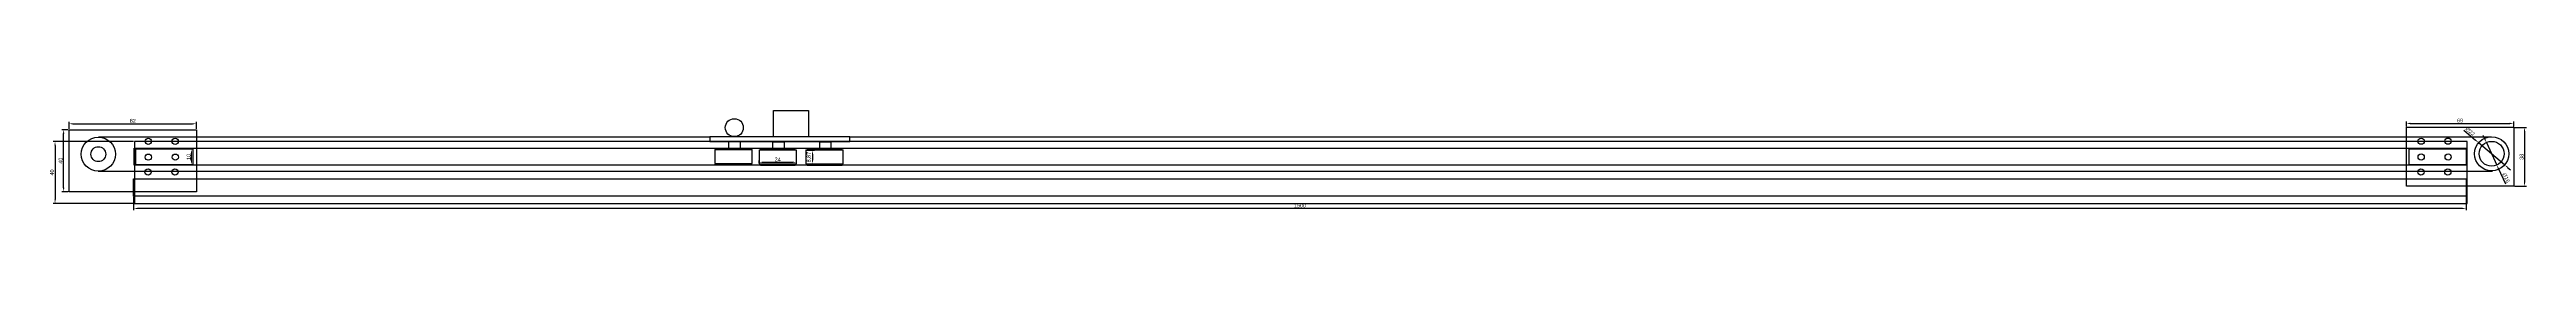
# Model space of a CAD drawing. Header units: millimetres. Extents: x 4725 to 6318, y 1546 to 1610.
import ezdxf

# ---------------------------------------------------------------- set-up
doc = ezdxf.new("R2010")
doc.units = ezdxf.units.MM
doc.layers.get('0').update_dxf_attribs({"true_color": 0xc2ced6})
doc.styles.get("Standard").update_dxf_attribs({"font": 'arial.ttf'})
doc.dimstyles.new('ISO-25', dxfattribs={"dimtxt": 2.5, "dimasz": 2.5, "dimexe": 1.25, "dimexo": 0.625, "dimtad": 1, "dimtxsty": 'Standard', "dimcen": 2.5, "dimadec": 0, "dimazin": 0, "dimtfac": 1, "dimtmove": 0, "dimatfit": 3, "dimfxl": 1, "dimarcsym": 0})

# ---------------------------------------------------------------- blocks, each defined once
blk = doc.blocks.new('*D3')
at = {"color": 0, "lineweight": -2, "transparency": 16777216}
for p, q in [((5181.7, 1576.1), (5181.7, 1577.8)), ((5205.7, 1576.1), (5205.7, 1577.8)), ((5184.2, 1576.6), (5203.2, 1576.6))]:
    blk.add_line(p, q, dxfattribs=at)
at = {"color": 0, "transparency": 16777216}
for points in [[(5184.2, 1577), (5184.2, 1576.1), (5181.7, 1576.6)], [(5203.2, 1577), (5203.2, 1576.1), (5205.7, 1576.6)]]:
    blk.add_solid(points, dxfattribs=at)
at = {"layer": 'Defpoints', "color": 0, "transparency": 16777216}
for p in [(5181.7, 1575.5), (5205.7, 1576.6), (5205.7, 1575.5)]:
    blk.add_point(p, dxfattribs=at)
at = {"color": 0, "transparency": 16777216, "insert": (5193.7, 1578.4), "char_height": 2.5, "attachment_point": 5}
blk.add_mtext('24', dxfattribs=at)
blk = doc.blocks.new('*D4')
at = {"color": 0, "lineweight": -2, "transparency": 16777216}
for p, q in [((5212.4, 1584.3), (5217.3, 1584.3)), ((5216.1, 1581.8), (5216.1, 1578)), ((5212.4, 1575.5), (5217.3, 1575.5))]:
    blk.add_line(p, q, dxfattribs=at)
at = {"color": 0, "transparency": 16777216}
for points in [[(5215.7, 1581.8), (5216.5, 1581.8), (5216.1, 1584.3)], [(5215.7, 1578), (5216.5, 1578), (5216.1, 1575.5)]]:
    blk.add_solid(points, dxfattribs=at)
at = {"layer": 'Defpoints', "color": 0, "transparency": 16777216}
for p in [(5211.8, 1584.3), (5211.8, 1575.5), (5216.1, 1575.5)]:
    blk.add_point(p, dxfattribs=at)
at = {"color": 0, "transparency": 16777216, "insert": (5213.9, 1579.9), "char_height": 2.5, "attachment_point": 5, "rotation": 90}
blk.add_mtext('8,87', dxfattribs=at)
blk = doc.blocks.new('*D5')
at = {"color": 0, "lineweight": -2, "transparency": 16777216}
for p, q in [((4737.4, 1597.6), (4733.3, 1597.6)), ((4734.5, 1560.1), (4734.5, 1595.1)), ((4737.4, 1557.6), (4733.3, 1557.6))]:
    blk.add_line(p, q, dxfattribs=at)
at = {"color": 0, "transparency": 16777216}
for points in [[(4734.1, 1595.1), (4735, 1595.1), (4734.5, 1597.6)], [(4734.1, 1560.1), (4735, 1560.1), (4734.5, 1557.6)]]:
    blk.add_solid(points, dxfattribs=at)
at = {"layer": 'Defpoints', "color": 0, "transparency": 16777216}
for p in [(4734.5, 1597.6), (4738, 1597.6), (4738, 1557.6)]:
    blk.add_point(p, dxfattribs=at)
at = {"color": 0, "transparency": 16777216, "insert": (4732.6, 1577.6), "char_height": 2.5, "attachment_point": 5, "rotation": 90}
blk.add_mtext('40', dxfattribs=at)
blk = doc.blocks.new('*D6')
at = {"color": 0, "lineweight": -2, "transparency": 16777216}
for p, q in [((4779.4, 1590), (4727.8, 1590)), ((4729, 1587.5), (4729, 1552.5)), ((4779.4, 1550), (4727.8, 1550))]:
    blk.add_line(p, q, dxfattribs=at)
at = {"color": 0, "transparency": 16777216}
for points in [[(4728.6, 1587.5), (4729.4, 1587.5), (4729, 1590)], [(4728.6, 1552.5), (4729.4, 1552.5), (4729, 1550)]]:
    blk.add_solid(points, dxfattribs=at)
at = {"layer": 'Defpoints', "color": 0, "transparency": 16777216}
for p in [(4780, 1590), (4729, 1550), (4780, 1550)]:
    blk.add_point(p, dxfattribs=at)
at = {"color": 0, "transparency": 16777216, "insert": (4727.1, 1570), "char_height": 2.5, "attachment_point": 5, "rotation": 90}
blk.add_mtext('40', dxfattribs=at)
blk = doc.blocks.new('*D7')
at = {"color": 0, "lineweight": -2, "transparency": 16777216}
for p, q in [((4738, 1598.2), (4738, 1602.6)), ((4740.5, 1601.4), (4817.5, 1601.4)), ((4820, 1598.2), (4820, 1602.6))]:
    blk.add_line(p, q, dxfattribs=at)
at = {"color": 0, "transparency": 16777216}
for points in [[(4740.5, 1601.8), (4740.5, 1601), (4738, 1601.4)], [(4817.5, 1601.8), (4817.5, 1601), (4820, 1601.4)]]:
    blk.add_solid(points, dxfattribs=at)
at = {"layer": 'Defpoints', "color": 0, "transparency": 16777216}
for p in [(4738, 1597.6), (4820, 1601.4), (4820, 1597.6)]:
    blk.add_point(p, dxfattribs=at)
at = {"color": 0, "transparency": 16777216, "insert": (4779, 1603.3), "char_height": 2.5, "attachment_point": 5}
blk.add_mtext('82', dxfattribs=at)
blk = doc.blocks.new('*D8')
at = {"color": 0, "lineweight": -2, "transparency": 16777216}
for p, q in [((4817.1, 1585), (4815.6, 1585)), ((4816.8, 1577.5), (4816.8, 1582.5)), ((4817.1, 1575), (4815.6, 1575))]:
    blk.add_line(p, q, dxfattribs=at)
at = {"color": 0, "transparency": 16777216}
for points in [[(4816.4, 1582.5), (4817.2, 1582.5), (4816.8, 1585)], [(4816.4, 1577.5), (4817.2, 1577.5), (4816.8, 1575)]]:
    blk.add_solid(points, dxfattribs=at)
at = {"layer": 'Defpoints', "color": 0, "transparency": 16777216}
for p in [(4816.8, 1585), (4817.7, 1585), (4817.7, 1575)]:
    blk.add_point(p, dxfattribs=at)
at = {"color": 0, "transparency": 16777216, "insert": (4814.9, 1580), "char_height": 2.5, "attachment_point": 5, "rotation": 90}
blk.add_mtext('10', dxfattribs=at)
blk = doc.blocks.new('*D9')
at = {"color": 0, "lineweight": -2, "transparency": 16777216}
for p, q in [((4779.5, 1554.2), (4779.5, 1545.6)), ((6277, 1546.8), (4782, 1546.8)), ((6279.5, 1554.2), (6279.5, 1545.6))]:
    blk.add_line(p, q, dxfattribs=at)
at = {"color": 0, "transparency": 16777216}
for points in [[(4782, 1547.2), (4782, 1546.4), (4779.5, 1546.8)], [(6277, 1547.2), (6277, 1546.4), (6279.5, 1546.8)]]:
    blk.add_solid(points, dxfattribs=at)
at = {"layer": 'Defpoints', "color": 0, "transparency": 16777216}
for p in [(4779.5, 1554.8), (4779.5, 1546.8), (6279.5, 1554.8)]:
    blk.add_point(p, dxfattribs=at)
at = {"color": 0, "transparency": 16777216, "insert": (5529.5, 1548.7), "char_height": 2.5, "attachment_point": 5}
blk.add_mtext('1500', dxfattribs=at)
blk = doc.blocks.new('*D10')
at = {"color": 0, "lineweight": -2, "transparency": 16777216}
for p, q in [((6241, 1599.7), (6241, 1602.9)), ((6243.5, 1601.6), (6307.5, 1601.6)), ((6310, 1599.7), (6310, 1602.9))]:
    blk.add_line(p, q, dxfattribs=at)
at = {"color": 0, "transparency": 16777216}
for points in [[(6243.5, 1602.1), (6243.5, 1601.2), (6241, 1601.6)], [(6307.5, 1602.1), (6307.5, 1601.2), (6310, 1601.6)]]:
    blk.add_solid(points, dxfattribs=at)
at = {"layer": 'Defpoints', "color": 0, "transparency": 16777216}
for p in [(6241, 1599.1), (6310, 1601.6), (6310, 1599.1)]:
    blk.add_point(p, dxfattribs=at)
at = {"color": 0, "transparency": 16777216, "insert": (6275.5, 1603.5), "char_height": 2.5, "attachment_point": 5}
blk.add_mtext('69', dxfattribs=at)
blk = doc.blocks.new('*D11')
at = {"color": 0, "lineweight": -2, "transparency": 16777216}
for p, q in [((6310.6, 1599.1), (6318.2, 1599.1)), ((6317, 1596.6), (6317, 1563.6)), ((6310.6, 1561.1), (6318.2, 1561.1))]:
    blk.add_line(p, q, dxfattribs=at)
at = {"color": 0, "transparency": 16777216}
for points in [[(6316.6, 1596.6), (6317.4, 1596.6), (6317, 1599.1)], [(6316.6, 1563.6), (6317.4, 1563.6), (6317, 1561.1)]]:
    blk.add_solid(points, dxfattribs=at)
at = {"layer": 'Defpoints', "color": 0, "transparency": 16777216}
for p in [(6310, 1599.1), (6310, 1561.1), (6317, 1561.1)]:
    blk.add_point(p, dxfattribs=at)
at = {"color": 0, "transparency": 16777216, "insert": (6315.1, 1580.1), "char_height": 2.5, "attachment_point": 5, "rotation": 90}
blk.add_mtext('38', dxfattribs=at)
blk = doc.blocks.new('*D12')
at = {"color": 0, "lineweight": -2, "transparency": 16777216}
for p, q in [((6277.9, 1597.3), (6285.5, 1590.8)), ((6304.2, 1574.9), (6287.4, 1589.2)), ((6306.1, 1573.3), (6308, 1571.7))]:
    blk.add_line(p, q, dxfattribs=at)
at = {"color": 0, "transparency": 16777216}
for points in [[(6285.8, 1591.1), (6285.3, 1590.5), (6287.4, 1589.2)], [(6306.4, 1573.6), (6305.8, 1573), (6304.2, 1574.9)]]:
    blk.add_solid(points, dxfattribs=at)
at = {"layer": 'Defpoints', "color": 0, "transparency": 16777216}
for p in [(6287.4, 1589.2), (6304.2, 1574.9)]:
    blk.add_point(p, dxfattribs=at)
at = {"color": 0, "transparency": 16777216, "insert": (6282, 1596.4), "char_height": 2.5, "attachment_point": 5, "rotation": 319.6297}
blk.add_mtext('∅22', dxfattribs=at)
blk = doc.blocks.new('*D14')
at = {"color": 0, "lineweight": -2, "transparency": 16777216}
for p, q in [((6291.4, 1591.6), (6290.4, 1593.9)), ((6292.5, 1589.3), (6299.1, 1574.8)), ((6304.9, 1562.4), (6300.2, 1572.5))]:
    blk.add_line(p, q, dxfattribs=at)
at = {"color": 0, "transparency": 16777216}
for points in [[(6291.8, 1591.8), (6291, 1591.4), (6292.5, 1589.3)], [(6300.6, 1572.7), (6299.8, 1572.4), (6299.1, 1574.8)]]:
    blk.add_solid(points, dxfattribs=at)
at = {"layer": 'Defpoints', "color": 0, "transparency": 16777216}
for p in [(6292.5, 1589.3), (6299.1, 1574.8)]:
    blk.add_point(p, dxfattribs=at)
at = {"color": 0, "transparency": 16777216, "insert": (6305.1, 1566.6), "char_height": 2.5, "attachment_point": 5, "rotation": 294.7374}
blk.add_mtext('∅16', dxfattribs=at)

msp = doc.modelspace()

# ---------------------------------------------------------------- linework, layer by layer
for points in [[(5191.079, 1609.868), (5213.556, 1609.868), (5213.556, 1592.98), (5191.079, 1592.98)], [(4779.882, 1585.62), (6279.882, 1585.62), (6279.882, 1574.62), (4779.882, 1574.62)], [(4817.738, 1585.049), (4780.738, 1585.049), (4780.738, 1575.049), (4817.738, 1575.049)], [(5153.354, 1575.717), (5177.354, 1575.717), (5177.354, 1584.587), (5153.354, 1584.587)], [(5162.322, 1590.115), (5169.462, 1590.115), (5169.462, 1585.035), (5162.322, 1585.035)], [(5181.686, 1575.463), (5205.686, 1575.463), (5205.686, 1584.333), (5181.686, 1584.333)], [(5190.655, 1589.861), (5197.795, 1589.861), (5197.795, 1584.781), (5190.655, 1584.781)], [(5211.806, 1575.463), (5235.806, 1575.463), (5235.806, 1584.333), (5211.806, 1584.333)], [(5220.774, 1589.861), (5227.914, 1589.861), (5227.914, 1584.781), (5220.774, 1584.781)], [(6279.631, 1585.058), (6242.631, 1585.058), (6242.631, 1575.058), (6279.631, 1575.058)], [(4779.546, 1565.81), (6279.546, 1565.81), (6279.546, 1554.81), (4779.546, 1554.81)]]:
    msp.add_lwpolyline(points, close=True)
at = {"color": 41, "true_color": 0xf4ee51}
msp.add_lwpolyline([(4819.985, 1557.569), (4737.985, 1557.569), (4737.985, 1597.569), (4819.985, 1597.569)], close=True, dxfattribs=at)
at = {"color": 244, "true_color": 0x991b1e}
for points in [[(5150.005, 1592.784), (4756.85, 1592.784)], [(5239.991, 1592.967), (6295.728, 1592.967)], [(6296.308, 1570.688), (4756.656, 1570.688)]]:
    msp.add_lwpolyline(points, dxfattribs=at)
at = {"color": 40, "linetype": 'Continuous', "lineweight": 25, "true_color": 0xf8d731}
msp.add_lwpolyline([(5150, 1590.064), (5240, 1590.064), (5240, 1592.98), (5150, 1592.98)], close=True, dxfattribs=at)
at = {"color": 40, "true_color": 0xf8d731}
msp.add_lwpolyline([(6240.998, 1599.119), (6309.998, 1599.119), (6309.998, 1561.119), (6240.998, 1561.119)], close=True, dxfattribs=at)
at = {"color": 85, "true_color": 0x58ba48}
msp.add_lwpolyline([(4780, 1550), (6280, 1550), (6280, 1590), (4780, 1590)], close=True, dxfattribs=at)
for points in [[(5153.368, 1584.557), (5154.372, 1585.025), (5176.409, 1585.024), (5177.345, 1584.55)], [(5181.7, 1584.303), (5182.705, 1584.771), (5204.741, 1584.77), (5205.678, 1584.296)], [(5211.82, 1584.303), (5212.824, 1584.771), (5234.861, 1584.77), (5235.797, 1584.296)], [(5153.349, 1575.753), (5154.431, 1574.907), (5176.468, 1574.906), (5177.371, 1575.662)], [(5181.681, 1575.499), (5182.764, 1574.653), (5204.8, 1574.652), (5205.703, 1575.408)], [(5211.801, 1575.499), (5212.883, 1574.653), (5234.92, 1574.652), (5235.823, 1575.408)]]:
    msp.add_lwpolyline(points)
for centre, radius in [((4756.86, 1581.803), 11), ((5165.803, 1598.905), 5.791), ((6295.81, 1582.074), 11), ((4756.85, 1581.8), 4.8), ((4788.933, 1590.124), 2), ((4788.957, 1579.883), 2), ((4806.263, 1590.128), 2), ((4806.287, 1579.887), 2), ((6250.498, 1590.171), 2), ((6250.522, 1579.93), 2), ((6267.829, 1590.175), 2), ((6267.853, 1579.935), 2), ((6295.799, 1582.07), 8), ((4788.787, 1570.291), 2), ((4806.118, 1570.295), 2), ((6250.353, 1570.338), 2), ((6267.683, 1570.343), 2)]:
    msp.add_circle(centre, radius)

# ---------------------------------------------------------------- dimensions: what is measured, and where the dimension line sits
for base, p1, p2, picture, middle in [((4734.54, 1597.569), (4737.985, 1557.569), (4737.985, 1597.569), '*D5', (4732.638, 1577.569)), ((6316.975, 1561.119), (6309.998, 1599.119), (6309.998, 1561.119), '*D11', (6315.073, 1580.119)), ((4729.009, 1550), (4780, 1590), (4780, 1550), '*D6', (4727.107, 1570)), ((4816.813, 1585.049), (4817.738, 1575.049), (4817.738, 1585.049), '*D8', (4814.912, 1580.049)), ((5216.077, 1575.463), (5211.806, 1584.333), (5211.806, 1575.463), '*D4', (5213.95, 1579.898))]:
    dim = msp.add_linear_dim(base=base, p1=p1, p2=p2, angle=90, dimstyle='ISO-25')
    dim.commit()
    dim.dimension.update_dxf_attribs({"geometry": picture, "text_midpoint": middle})
for base, p1, p2, picture, middle in [((4819.985, 1601.378), (4737.985, 1597.569), (4819.985, 1597.569), '*D7', (4778.985, 1603.279)), ((6309.998, 1601.641), (6240.998, 1599.119), (6309.998, 1599.119), '*D10', (6275.498, 1603.543)), ((5205.686, 1576.552), (5181.686, 1575.463), (5205.686, 1575.463), '*D3', (5193.686, 1578.432)), ((4779.546, 1546.816), (6279.546, 1554.81), (4779.546, 1554.81), '*D9', (5529.546, 1548.718))]:
    dim = msp.add_linear_dim(base=base, p1=p1, p2=p2, dimstyle='ISO-25')
    dim.commit()
    dim.dimension.update_dxf_attribs({"geometry": picture, "text_midpoint": middle})
for p1, p2, picture, middle in [((6304.19, 1574.949), (6287.429, 1589.199), '*D12', (6280.753, 1594.874)), ((6292.451, 1589.336), (6299.146, 1574.804), '*D14', (6303.305, 1565.779))]:
    dim = msp.add_diameter_dim_2p(p1=p1, p2=p2, dimstyle='ISO-25')
    dim.commit()
    dim.dimension.update_dxf_attribs({"geometry": picture, "text_midpoint": middle, "dimtype": 163})

doc.saveas('drawing.dxf')
